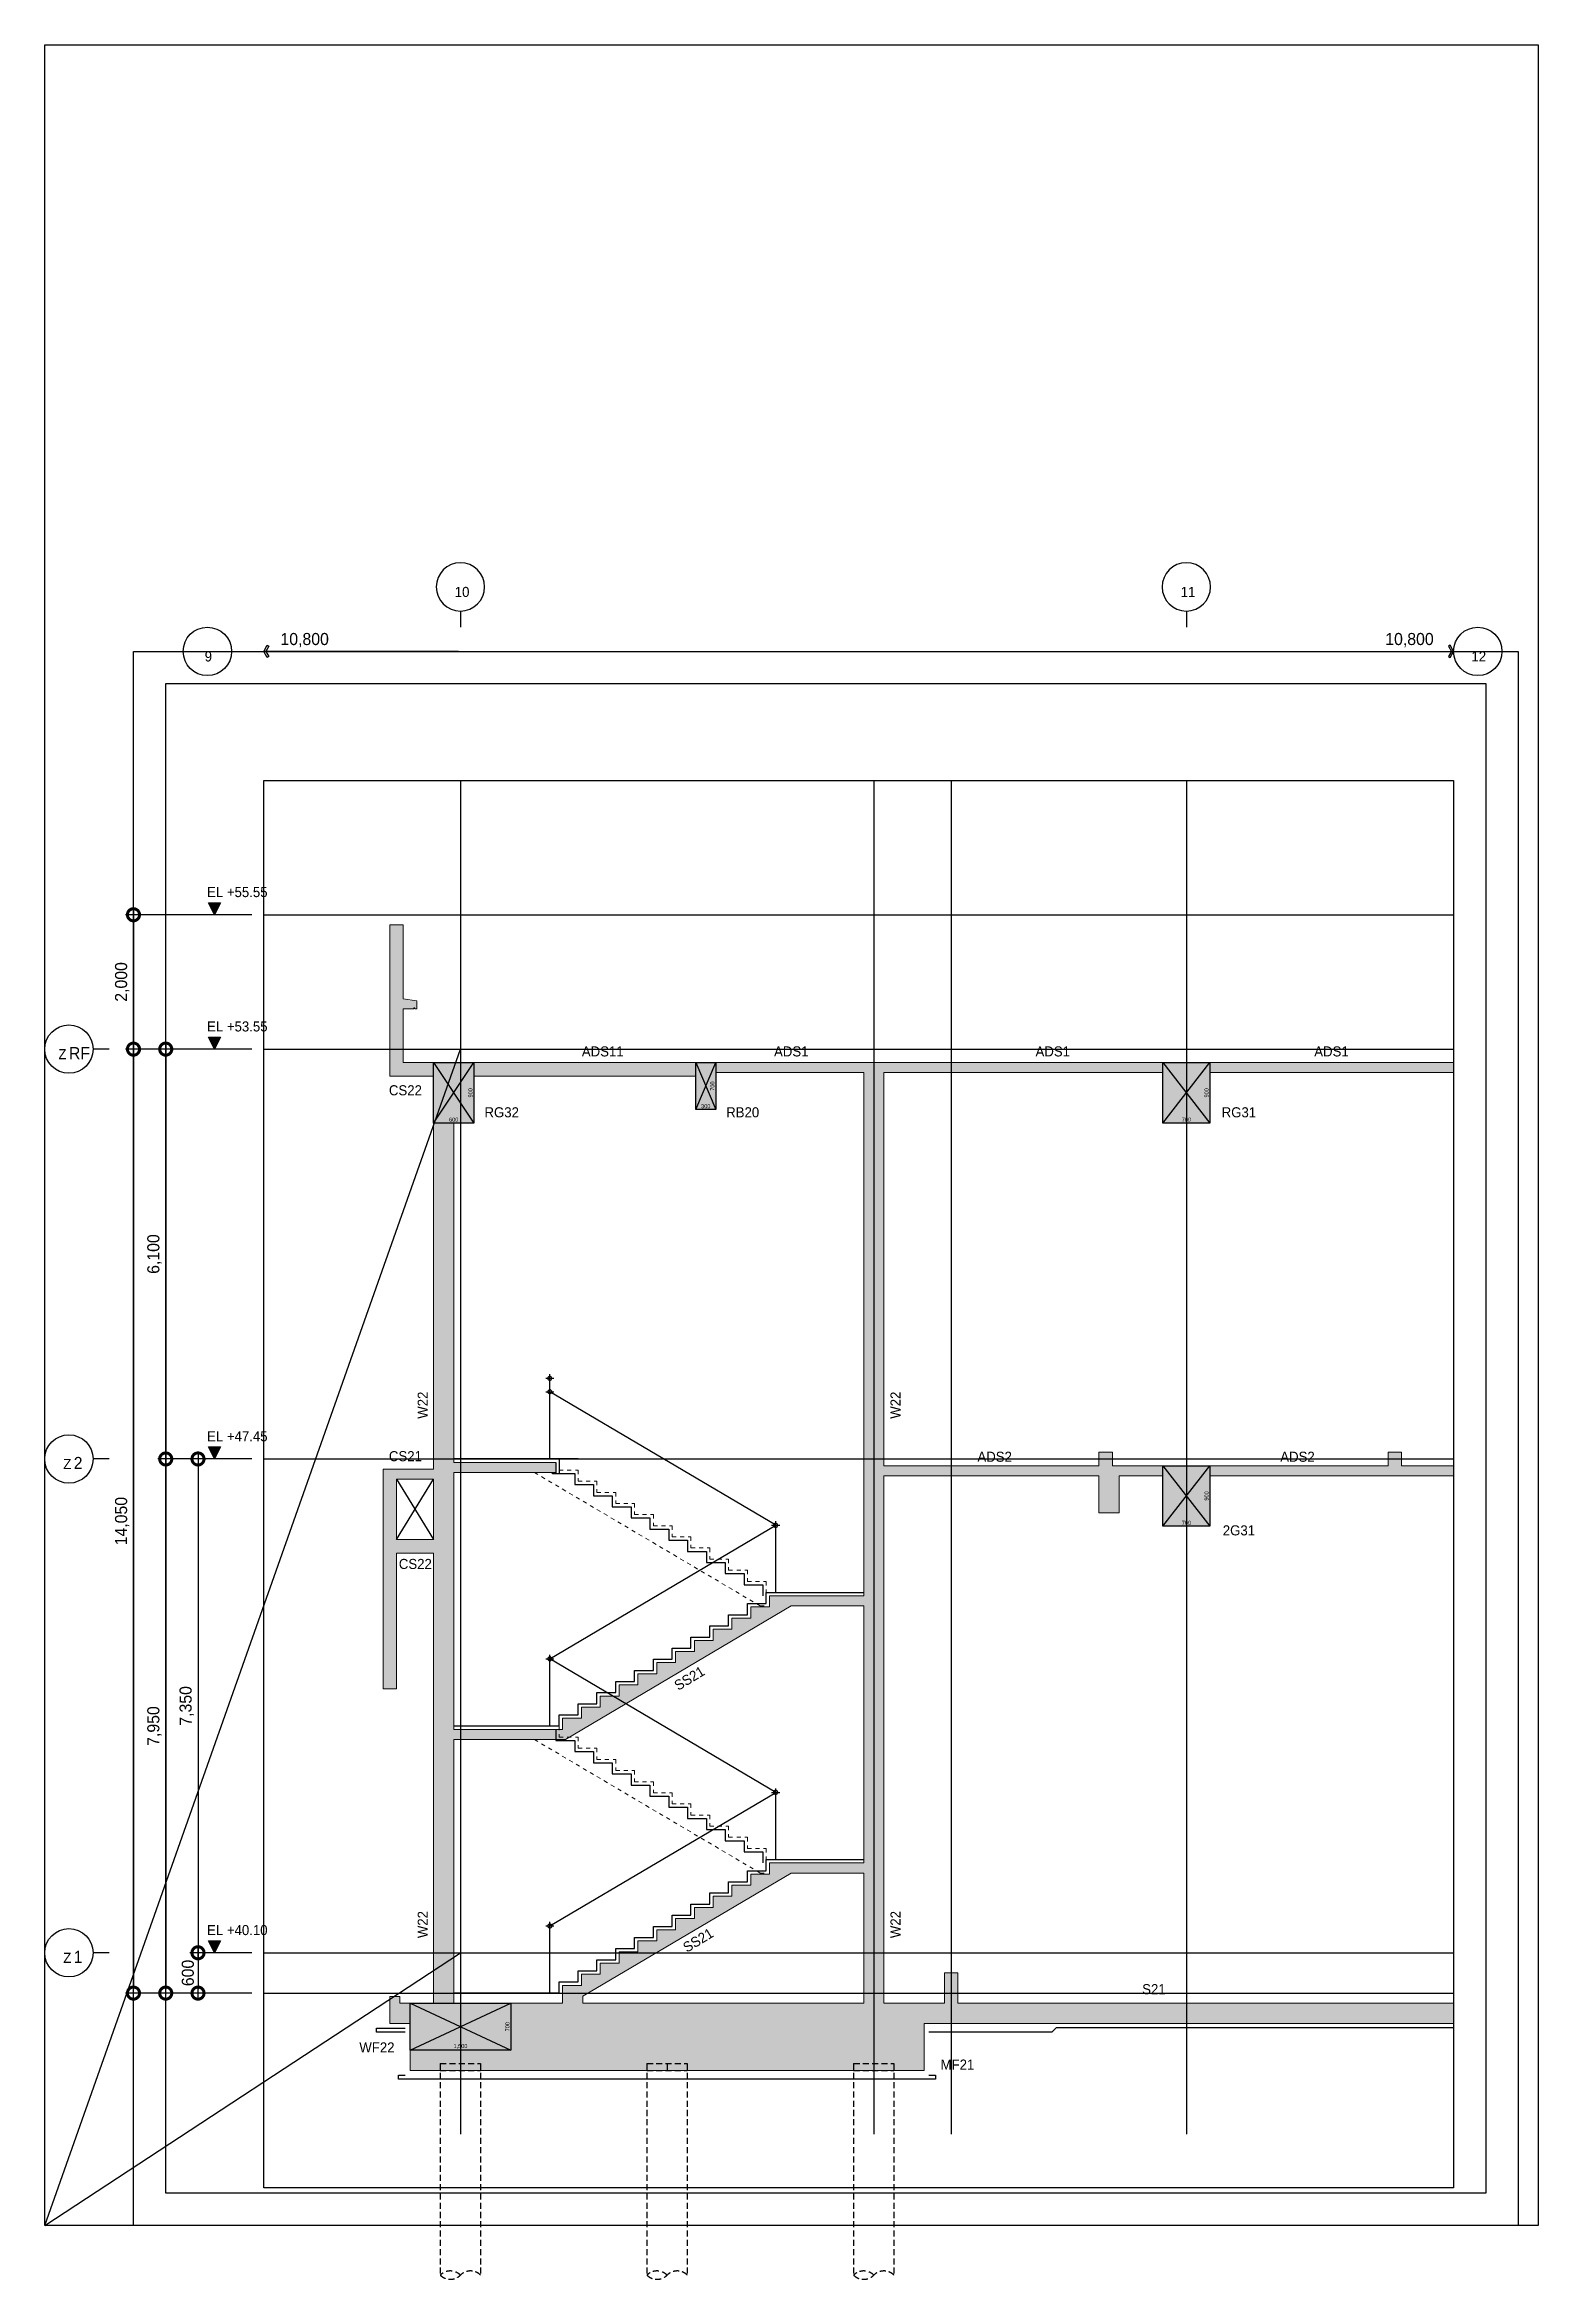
# Model space of a CAD drawing. Header units: millimetres. Extents: x -37526 to 92296, y -2300 to 32060.
# Drawn here: x 33816 to 56036, y -1200 to 32060 of the extents above; entities that cross this region are included whole.
import ezdxf
from ezdxf.enums import TextEntityAlignment as Align

# ---------------------------------------------------------------- set-up
doc = ezdxf.new("R2010")
doc.units = ezdxf.units.MM
doc.header["$LTSCALE"] = 60
doc.linetypes.add('HID', pattern=[2.3, 1.5, -0.8])
doc.linetypes.add('HIDDEN', pattern=[2, 1, -1])
doc.layers.add('A-CON', color=2, linetype='Continuous', lineweight=9)
doc.layers.add('A-ELE-STAIR', color=4, linetype='HIDDEN', lineweight=9)
for name, color, linetype in [('A-CORE-HAND', 5, 'Continuous'), ('A-CORE-난간', 5, 'Continuous'), ('A-DIM', 7, 'Continuous'), ('A-FIN-STAIR', 6, 'Continuous'), ('A-버림CONC', 5, 'Continuous'), ('cen', 1, 'Continuous'), ('INSUL', 8, 'Continuous'), ('OPEN', 1, 'HID'), ('구조SOLID', 253, 'Continuous'), ('기초', 5, 'HIDDEN')]:
    doc.layers.add(name, color=color, linetype=linetype)
for name, color, linetype, plot in [('AS-HIDLINE', 205, 'Continuous', False), ('NOPLOT', 191, 'Continuous', False), ('NOPLOT-DIM', 191, 'Continuous', False), ('NOPLOT-부호', 151, 'Continuous', False)]:
    doc.layers.add(name, color=color, linetype=linetype, plot=plot)
doc.styles.add('Gdim', font='Dotum.ttf')
doc.dimstyles.new('G-Xdim', dxfattribs={"dimscale": 30, "dimtxt": 2, "dimasz": 1, "dimexe": 1.2, "dimexo": 1.2, "dimgap": 0, "dimtad": 1, "dimdec": 1, "dimdsep": 46, "dimlunit": 6, "dimtxsty": 'Gdim', "dimcen": 1, "dimse1": 1, "dimse2": 1, "dimsd1": 1, "dimsd2": 1, "dimclrd": 1, "dimclre": 1, "dimclrt": 256, "dimadec": 0, "dimazin": 0, "dimtfac": 1, "dimtdec": 1, "dimtix": 1, "dimtmove": 2, "dimatfit": 1, "dimfxl": 0, "dimtolj": 1, "dimlwd": -1, "dimlwe": -1, "dimarcsym": 0})
doc.dimstyles.new('Gdim60', dxfattribs={"dimscale": 60, "dimtxt": 3, "dimasz": 1, "dimexe": 2, "dimexo": 3, "dimgap": 1, "dimtad": 1, "dimdec": 0, "dimdsep": 46, "dimlunit": 6, "dimtxsty": 'Gdim', "dimblk": 'G3-DOT', "dimcen": 2.5, "dimdle": 2, "dimclrd": 1, "dimclre": 1, "dimclrt": 256, "dimazin": 2, "dimtfac": 1, "dimtdec": 0, "dimtix": 1, "dimtmove": 2, "dimatfit": 3, "dimldrblk": 'DOTSMALL', "dimfxl": 0, "dimtolj": 1, "dimtzin": 0, "dimarcsym": 0})

msp = doc.modelspace()

# ---------------------------------------------------------------- texts
at = {"layer": 'NOPLOT-DIM', "style": 'Gdim'}
for s, p in [('10', (40025, 23840.2)), ('11', (50825, 23840.2)), ('9', (36250.2, 22880.2)), ('12', (55150.2, 22880.2))]:
    msp.add_text(s, height=150, dxfattribs=at).set_placement(p, align=Align.CENTER)
for s, height, p in [('EL +55.55', 150, (36230.8, 19372.7)), ('EL +53.55', 150, (36230.8, 17372.7)), ('RF', 180, (34175.5, 16960.2)), ('EL +47.45', 150, (36230.8, 11272.7)), ('2', 180, (34247.5, 10860.2)), ('EL +40.10', 150, (36230.8, 3922.7)), ('1', 180, (34247.5, 3510.2))]:
    msp.add_text(s, height=height, dxfattribs=at).set_placement(p)
for p in [(34139.5, 16960.2), (34211.5, 10860.2), (34211.5, 3510.2)]:
    msp.add_text('Z', height=150, dxfattribs=at).set_placement(p, align=Align.RIGHT)
at = {"layer": 'NOPLOT-DIM', "char_height": 180, "attachment_point": 5, "style": 'Gdim'}
for insert in [(37682.7, 23197.5), (54119.1, 23197.5)]:
    msp.add_mtext('\\A1;10,800', dxfattribs=dict(at, insert=insert))
at = {"layer": 'NOPLOT-부호', "style": 'Gdim'}
for s, p in [('ADS11', (42117.2, 17076.2, 0)), ('ADS1', (44922.2, 17076.2, 0)), ('ADS1', (48812.2, 17076.2, 0)), ('ADS1', (52958.7, 17076.2, 0)), ('CS22', (39181.6, 16497.8)), ('RG32', (40614, 16170)), ('RB20', (44199.4, 16170)), ('RG31', (51581.7, 16170)), ('CS21', (39181.6, 11051.8)), ('ADS2', (47947.9, 11043.6)), ('ADS2', (52453.1, 11043.6)), ('2G31', (51581.7, 9947.7)), ('CS22', (39329.3, 9447.7)), ('S21', (50317.2, 3118.5, 0)), ('WF22', (38757.9, 2253)), ('MF21', (47394.7, 1997.3))]:
    msp.add_text(s, height=150, dxfattribs=at).set_placement(p, align=Align.MIDDLE)
for s, rotation, p in [('W22', 90, (39437.7, 11810.5)), ('W22', 90, (46472.2, 11810.5)), ('SS21', 31.22838, (43406.6, 7746.2)), ('W22', 90, (39437.7, 4080.1)), ('SS21', 31.22838, (43536.1, 3847.8)), ('W22', 90, (46472.2, 4080.1))]:
    msp.add_text(s, height=150, rotation=rotation, dxfattribs=at).set_placement(p, align=Align.MIDDLE)

# ---------------------------------------------------------------- blocks, each defined once
blk = doc.blocks.new('CR')
at = {"color": 0}
blk.add_line((4, 0), (0, 0), dxfattribs=at)
blk.add_circle((10, 0), 6, dxfattribs=at)
blk = doc.blocks.new('G3-DOT')
at = {"layer": 'A-DIM', "color": 1, "linetype": 'ByBlock'}
blk.add_line((1.5, 0), (-1.5, 0), dxfattribs=at)
at = {"layer": 'A-DIM', "color": 1, "linetype": 'ByBlock', "const_width": 3}
blk.add_lwpolyline([(0.375, 0, 1), (-0.375, 0, 1)], format="xyb", close=True, dxfattribs=at)
blk = doc.blocks.new('*D54')
at = {"layer": 'NOPLOT-DIM', "color": 1, "lineweight": -2, "transparency": 16777216}
for p, q in [((36896, 11010), (35496, 11010)), ((35616, 10950), (35616, 3120)), ((36896, 3060), (35496, 3060))]:
    blk.add_line(p, q, dxfattribs=at)
at = {"layer": 'NOPLOT-DIM', "color": 1, "lineweight": -2, "transparency": 16777216, "xscale": 60, "yscale": 60, "zscale": 60}
for p, rotation in [((35616, 11010), 90.00000000000026), ((35616, 3060), 270.0000000000002)]:
    blk.add_blockref('G3-DOT', p, dxfattribs=dict(at, rotation=rotation))
at = {"layer": 'NOPLOT-DIM', "transparency": 16777216, "insert": (35448, 7035), "char_height": 180, "attachment_point": 5, "rotation": 90, "style": 'Gdim'}
blk.add_mtext('\\A1;7,950', dxfattribs=at)
blk = doc.blocks.new('_DotSmall')
at = {"color": 0, "linetype": 'ByBlock', "const_width": 0.5}
blk.add_lwpolyline([(-0.0625, 0, 1), (0.0625, 0, 1)], format="xyb", close=True, dxfattribs=at)
blk = doc.blocks.new('*D55')
at = {"layer": 'NOPLOT-DIM', "color": 1, "lineweight": -2, "transparency": 16777216}
for p, q in [((36896, 17110), (35496, 17110)), ((35616, 17050), (35616, 11070)), ((36896, 11010), (35496, 11010))]:
    blk.add_line(p, q, dxfattribs=at)
at = {"layer": 'NOPLOT-DIM', "color": 1, "lineweight": -2, "transparency": 16777216, "xscale": 60, "yscale": 60, "zscale": 60}
for p, rotation in [((35616, 17110), 90.00000000000026), ((35616, 11010), 270.0000000000002)]:
    blk.add_blockref('G3-DOT', p, dxfattribs=dict(at, rotation=rotation))
at = {"layer": 'NOPLOT-DIM', "transparency": 16777216, "insert": (35448, 14060), "char_height": 180, "attachment_point": 5, "rotation": 90, "style": 'Gdim'}
blk.add_mtext('\\A1;6,100', dxfattribs=at)
blk = doc.blocks.new('*D57')
at = {"layer": 'NOPLOT-DIM', "color": 1, "lineweight": -2, "transparency": 16777216}
for p, q in [((36896, 17110), (35016, 17110)), ((35136, 17050), (35136, 3120)), ((36896, 3060), (35016, 3060))]:
    blk.add_line(p, q, dxfattribs=at)
at = {"layer": 'NOPLOT-DIM', "color": 1, "lineweight": -2, "transparency": 16777216, "xscale": 60, "yscale": 60, "zscale": 60}
for p, rotation in [((35136, 17110), 90.00000000000026), ((35136, 3060), 270.0000000000002)]:
    blk.add_blockref('G3-DOT', p, dxfattribs=dict(at, rotation=rotation))
at = {"layer": 'NOPLOT-DIM', "transparency": 16777216, "insert": (34968, 10085), "char_height": 180, "attachment_point": 5, "rotation": 90, "style": 'Gdim'}
blk.add_mtext('\\A1;14,050', dxfattribs=at)
blk = doc.blocks.new('*D56')
at = {"layer": 'NOPLOT-DIM', "color": 1, "lineweight": -2, "transparency": 16777216}
for p, q in [((36896, 19110), (35016, 19110)), ((35136, 19050), (35136, 17170)), ((36896, 17110), (35016, 17110))]:
    blk.add_line(p, q, dxfattribs=at)
at = {"layer": 'NOPLOT-DIM', "color": 1, "lineweight": -2, "transparency": 16777216, "xscale": 60, "yscale": 60, "zscale": 60}
for p, rotation in [((35136, 19110), 90.00000000000026), ((35136, 17110), 270.0000000000002)]:
    blk.add_blockref('G3-DOT', p, dxfattribs=dict(at, rotation=rotation))
at = {"layer": 'NOPLOT-DIM', "transparency": 16777216, "insert": (34968, 18110), "char_height": 180, "attachment_point": 5, "rotation": 90, "style": 'Gdim'}
blk.add_mtext('\\A1;2,000', dxfattribs=at)
blk = doc.blocks.new('*D59')
at = {"layer": 'NOPLOT-DIM', "color": 1, "lineweight": -2, "transparency": 16777216}
for p, q in [((36896, 11010), (35976, 11010)), ((36096, 10950), (36096, 3720)), ((36896, 3660), (35976, 3660))]:
    blk.add_line(p, q, dxfattribs=at)
at = {"layer": 'NOPLOT-DIM', "color": 1, "lineweight": -2, "transparency": 16777216, "xscale": 60, "yscale": 60, "zscale": 60}
for p, rotation in [((36096, 11010), 90.00000000000026), ((36096, 3660), 270.0000000000002)]:
    blk.add_blockref('G3-DOT', p, dxfattribs=dict(at, rotation=rotation))
at = {"layer": 'NOPLOT-DIM', "transparency": 16777216, "insert": (35928, 7335), "char_height": 180, "attachment_point": 5, "rotation": 90, "style": 'Gdim'}
blk.add_mtext('\\A1;7,350', dxfattribs=at)
blk = doc.blocks.new('*D58')
at = {"layer": 'NOPLOT-DIM', "color": 1, "lineweight": -2, "transparency": 16777216}
for p, q in [((36896, 3660), (35976, 3660)), ((36096, 3600), (36096, 3120)), ((36896, 3060), (35976, 3060))]:
    blk.add_line(p, q, dxfattribs=at)
at = {"layer": 'NOPLOT-DIM', "color": 1, "lineweight": -2, "transparency": 16777216, "xscale": 60, "yscale": 60, "zscale": 60}
for p, rotation in [((36096, 3660), 90.00000000000026), ((36096, 3060), 270.0000000000002)]:
    blk.add_blockref('G3-DOT', p, dxfattribs=dict(at, rotation=rotation))
at = {"layer": 'NOPLOT-DIM', "transparency": 16777216, "insert": (35945, 3360), "char_height": 180, "attachment_point": 5, "rotation": 90, "style": 'Gdim'}
blk.add_mtext('\\A1;600', dxfattribs=at)
blk = doc.blocks.new('A$C06362383')
at = {"layer": 'A-CORE-HAND', "color": 3}
for p, q in [((-23, -91), (-23, 29)), ((37, -31), (-83, -31))]:
    blk.add_line(p, q, dxfattribs=at)
blk.add_circle((-23, -31), 30, dxfattribs=at)
blk = doc.blocks.new('A$C5C6F125C')
at = {"layer": 'A-CORE-난간', "color": 7, "ltscale": 0.5}
blk.add_line((-75, 0), (-75, 1000), dxfattribs=at)
at = {"layer": 'A-CORE-HAND', "color": 5, "xscale": -1}
blk.add_blockref('A$C06362383', (-98, 1031), dxfattribs=at)
blk = doc.blocks.new('*D41')
at = {"layer": 'AS-HIDLINE', "linetype": 'Continuous', "transparency": 16777216, "insert": (-520, -850), "char_height": 60, "attachment_point": 5, "style": 'Gdim'}
blk.add_mtext('\\A1;700', dxfattribs=at)
blk = doc.blocks.new('*D42')
at = {"layer": 'AS-HIDLINE', "linetype": 'Continuous', "transparency": 16777216, "insert": (-220, -450), "char_height": 60, "attachment_point": 5, "rotation": 90, "style": 'Gdim'}
blk.add_mtext('\\A1;900', dxfattribs=at)
blk = doc.blocks.new('*D39')
at = {"layer": 'AS-HIDLINE', "linetype": 'Continuous', "transparency": 16777216, "insert": (-300, -850), "char_height": 60, "attachment_point": 5, "style": 'Gdim'}
blk.add_mtext('\\A1;600', dxfattribs=at)
blk = doc.blocks.new('*D40')
at = {"layer": 'AS-HIDLINE', "linetype": 'Continuous', "transparency": 16777216, "insert": (-50, -450), "char_height": 60, "attachment_point": 5, "rotation": 90, "style": 'Gdim'}
blk.add_mtext('\\A1;900', dxfattribs=at)
blk = doc.blocks.new('파일')
at = {"layer": 'NOPLOT', "linetype": 'HID'}
blk.add_line((71, 790, 0), (671, 790, 0), dxfattribs=at)
at = {"layer": 'NOPLOT'}
blk.add_line((371, 890, 0), (371, 790, 0), dxfattribs=at)
at = {"layer": '기초', "linetype": 'HID'}
for p, q in [((71, 890, 0), (671, 890, 0)), ((71, 890, 0), (71, -2258, 0)), ((671, 890, 0), (671, -2258, 0))]:
    blk.add_line(p, q, dxfattribs=at)
for centre, start, end in [((221, -2408, 0), 45, 135), ((221, -2108, 0), 225, 315), ((521, -2408, 0), 45, 135)]:
    blk.add_arc(centre, 212, start, end, dxfattribs=at)
blk = doc.blocks.new('*D37')
at = {"layer": 'AS-HIDLINE', "linetype": 'Continuous', "transparency": 16777216, "insert": (-1120, -644), "char_height": 60, "attachment_point": 5, "style": 'Gdim'}
blk.add_mtext('\\A1;1,500', dxfattribs=at)
blk = doc.blocks.new('*D38')
at = {"layer": 'AS-HIDLINE', "linetype": 'Continuous', "transparency": 16777216, "insert": (-420, -350), "char_height": 60, "attachment_point": 5, "rotation": 90, "style": 'Gdim'}
blk.add_mtext('\\A1;700', dxfattribs=at)
blk = doc.blocks.new('*D52')
at = {"layer": 'AS-HIDLINE', "linetype": 'Continuous', "transparency": 16777216, "insert": (-150, -650), "char_height": 60, "attachment_point": 5, "style": 'Gdim'}
blk.add_mtext('\\A1;300', dxfattribs=at)
blk = doc.blocks.new('*D53')
at = {"layer": 'AS-HIDLINE', "linetype": 'Continuous', "transparency": 16777216, "insert": (-50, -350), "char_height": 60, "attachment_point": 5, "rotation": 90, "style": 'Gdim'}
blk.add_mtext('\\A1;700', dxfattribs=at)
blk = doc.blocks.new('*U17')
at = {"layer": 'AS-HIDLINE', "linetype": 'Continuous'}
for p, q in [((-870.09, -900), (-170.09, 0)), ((-870.09, 0), (-170.09, -900))]:
    blk.add_line(p, q, dxfattribs=at)
blk.add_lwpolyline([(-870.09, -900), (-870.09, 0), (-170.09, 0), (-170.09, -900)], close=True, dxfattribs=at)
dim = blk.add_linear_dim(base=(-189.96, 0), p1=(-170.09, -900), p2=(-170.09, 0), angle=90, dimstyle='G-Xdim', override={"dimtxsty": 'Gdim'}, dxfattribs=at)
dim.commit()
dim.dimension.update_dxf_attribs({"geometry": '*D42', "text_midpoint": (-220.01, -450)})
dim = blk.add_linear_dim(base=(-170.09, -880.06), p1=(-870.09, -900), p2=(-170.09, -900), dimstyle='G-Xdim', override={"dimtxsty": 'Gdim'}, dxfattribs=at)
dim.commit()
dim.dimension.update_dxf_attribs({"geometry": '*D41', "text_midpoint": (-520.09, -850.02)})
blk = doc.blocks.new('*U16')
at = {"layer": 'AS-HIDLINE', "linetype": 'Continuous'}
for p, q in [((-600, -900), (0, 0)), ((-600, 0), (0, -900))]:
    blk.add_line(p, q, dxfattribs=at)
blk.add_lwpolyline([(-600, -900), (-600, 0), (0, 0), (0, -900)], close=True, dxfattribs=at)
dim = blk.add_linear_dim(base=(-19.87, 0), p1=(0, -900), p2=(0, 0), angle=90, dimstyle='G-Xdim', override={"dimtxsty": 'Gdim'}, dxfattribs=at)
dim.commit()
dim.dimension.update_dxf_attribs({"geometry": '*D40', "text_midpoint": (-49.91, -450)})
dim = blk.add_linear_dim(base=(0, -880.06), p1=(-600, -900), p2=(0, -900), dimstyle='G-Xdim', override={"dimtxsty": 'Gdim'}, dxfattribs=at)
dim.commit()
dim.dimension.update_dxf_attribs({"geometry": '*D39', "text_midpoint": (-300, -850.02)})
blk = doc.blocks.new('*U15')
at = {"layer": 'AS-HIDLINE', "linetype": 'Continuous'}
for p, q in [((-1870.09, -700), (-370.09, 0)), ((-1870.09, 0), (-370.09, -700))]:
    blk.add_line(p, q, dxfattribs=at)
blk.add_lwpolyline([(-1870.09, -700), (-1870.09, 0), (-370.09, 0), (-370.09, -700)], close=True, dxfattribs=at)
dim = blk.add_linear_dim(base=(-389.96, 0), p1=(-370.09, -700), p2=(-370.09, 0), angle=90, dimstyle='G-Xdim', override={"dimtxsty": 'Gdim'}, dxfattribs=at)
dim.commit()
dim.dimension.update_dxf_attribs({"geometry": '*D38', "text_midpoint": (-420.01, -350)})
dim = blk.add_linear_dim(base=(-370.09, -680.06), p1=(-1870.09, -700), p2=(-370.09, -700), dimstyle='G-Xdim', override={"dimtxsty": 'Gdim'}, dxfattribs=at)
dim.commit()
dim.dimension.update_dxf_attribs({"geometry": '*D37', "text_midpoint": (-1120.09, -644.24)})
blk = doc.blocks.new('*U51')
at = {"layer": 'AS-HIDLINE', "linetype": 'Continuous'}
for p, q in [((-300, -700), (0, 0)), ((-300, 0), (0, -700))]:
    blk.add_line(p, q, dxfattribs=at)
blk.add_lwpolyline([(-300, -700), (-300, 0), (0, 0), (0, -700)], close=True, dxfattribs=at)
dim = blk.add_linear_dim(base=(-19.87, 0), p1=(0, -700), p2=(0, 0), angle=90, dimstyle='G-Xdim', override={"dimtxsty": 'Gdim'}, dxfattribs=at)
dim.commit()
dim.dimension.update_dxf_attribs({"geometry": '*D53', "text_midpoint": (-49.91, -350)})
dim = blk.add_linear_dim(base=(0, -680.06), p1=(-300, -700), p2=(0, -700), dimstyle='G-Xdim', override={"dimtxsty": 'Gdim'}, dxfattribs=at)
dim.commit()
dim.dimension.update_dxf_attribs({"geometry": '*D52', "text_midpoint": (-150, -650.02)})

# ---------------------------------------------------------------- dimensions: what is measured, and where the dimension line sits
at = {"layer": 'NOPLOT-DIM'}
for p1, p2, distance, picture, middle in [((37075.5, 19110), (37075.5, 17110), -1940, '*D56', (34968, 18110)), ((37075.5, 17110), (37075.5, 3060), -1940, '*D57', (34968, 10085)), ((37075.5, 17110), (37075.5, 11010), -1460, '*D55', (35448, 14060)), ((37075.5, 11010), (37075.5, 3060), -1460, '*D54', (35448, 7035)), ((37075.5, 11010), (37075.5, 3660), -980, '*D59', (35928, 7335)), ((37075.5, 3660), (37075.5, 3060), -980, '*D58', (35945.4, 3360))]:
    dim = msp.add_aligned_dim(p1=p1, p2=p2, distance=distance, dimstyle='Gdim60', dxfattribs=at)
    dim.commit()
    dim.dimension.update_dxf_attribs({"geometry": picture, "text_midpoint": middle})

# ---------------------------------------------------------------- hatches: boundary and pattern name
at = {"layer": 'NOPLOT-DIM'}
for points in [[(36430.7, 19290), (36250.7, 19290), (36340.7, 19110)], [(36430.7, 17290), (36250.7, 17290), (36340.7, 17110)], [(36430.7, 11190), (36250.7, 11190), (36340.7, 11010)], [(36430.7, 3840), (36250.7, 3840), (36340.7, 3660)]]:
    msp.add_hatch(color=256, dxfattribs=at).paths.add_polyline_path(points)
at = {"layer": '구조SOLID', "transparency": 33554687}
h = msp.add_hatch(color=256, dxfattribs=at)
h.dxf.hatch_style = 1
h.paths.add_polyline_path([(40200, 16710), (43500, 16710), (43500, 16210), (43800, 16210), (43800, 16760), (46000, 16760), (46000, 12408.3), (46300, 12408.3), (46300, 16760), (50450, 16760), (50450, 16010), (51150, 16010), (51150, 16760), (54775.5, 16760), (54775.5, 16910), (39150, 16910), (39150, 17710), (39305, 17710), (39305, 17725), (39350, 17725), (39350, 17830), (39150, 17860), (39150, 18960), (38950, 18960), (38950, 16710), (39600, 16710), (39600, 15910), (39600, 12408.3), (39900, 12408.3), (39900, 16010), (40200, 16010)])
h.paths.add_polyline_path([(46300, 10760), (50450, 10760), (50450, 10010), (51150, 10010), (51150, 10760), (54775.5, 10760), (54775.5, 10910), (54000, 10910), (54000, 11110), (53800, 11110), (53800, 10910), (49700, 10910), (49700, 11110), (49500, 11110), (49500, 10910), (46300, 10910), (46300, 12408.3), (46000, 12408.3), (46000, 8972.5), (44600, 8972.5), (44600, 8806.9), (44320, 8806.9), (44320, 8641.3), (44040, 8641.3), (44040, 8475.6), (43760, 8475.6), (43760, 8310), (43480, 8310), (43480, 8144.4), (43200, 8144.4), (43200, 7978.8), (42920, 7978.8), (42920, 7813.1), (42640, 7813.1), (42640, 7647.5), (42360, 7647.5), (42360, 7481.9), (42080, 7481.9), (42080, 7316.3), (41800, 7316.3), (41800, 7150.6), (41520, 7150.6), (41520, 6985), (39900, 6985), (39900, 10810), (40200, 10810), (40200, 10960), (39600, 10960), (39600, 10860), (38850, 10860), (38850, 7590), (39050, 7590), (39050, 10710), (39600, 10710), (39600, 5491.2), (39900, 5491.2), (39900, 6835), (41561, 6835), (44921, 8822.5), (46000, 8822.5), (46000, 5491.2), (46300, 5491.2)])
h.paths.add_polyline_path([(39900, 12408.3), (39600, 12408.3), (39600, 10960), (39900, 10960)], flags=17)
h.paths.add_polyline_path([(41420, 10960), (40200, 10960), (40200, 10810), (41420, 10810)], flags=17)
h.paths.add_polyline_path([(46900, 2610), (54775.5, 2610), (54775.5, 2910), (47400, 2910), (47400, 3360), (47200, 3360), (47200, 2910), (46300, 2910), (46300, 5491.2), (46000, 5491.2), (46000, 4997.5), (44600, 4997.5), (44600, 4831.9), (44320, 4831.9), (44320, 4666.3), (44040, 4666.3), (44040, 4500.6), (43760, 4500.6), (43760, 4335), (43480, 4335), (43480, 4169.4), (43200, 4169.4), (43200, 4003.8), (42920, 4003.8), (42920, 3838.1), (42640, 3838.1), (42640, 3672.5), (42360, 3672.5), (42360, 3506.9), (42080, 3506.9), (42080, 3341.3), (41800, 3341.3), (41800, 3175.6), (41520, 3175.6), (41520, 2910), (40750, 2910), (40750, 2210), (39250, 2210), (39250, 1910), (46900, 1910)])
h.paths.add_polyline_path([(41820, 2910), (41820, 3013.2), (44921, 4847.5), (46000, 4847.5), (46000, 2910)], flags=16)
h.paths.add_polyline_path([(40750, 2910), (39250, 2910), (39250, 2210), (40750, 2210)])
h.paths.add_polyline_path([(39250, 2910), (39100, 2910), (39100, 3010), (38950, 3010), (38950, 2610), (39250, 2610)])
h.paths.add_polyline_path([(39900, 5491.2), (39600, 5491.2), (39600, 2910), (39900, 2910)], flags=17)
at = {"layer": '구조SOLID'}
h = msp.add_hatch(color=256, dxfattribs=at)
h.dxf.hatch_style = 1
h.paths.add_polyline_path([(49800, 10760), (49500, 10760), (49500, 10210), (49800, 10210)])
h = msp.add_hatch(color=256, dxfattribs=at)
h.dxf.hatch_style = 1
h.paths.add_polyline_path([(39050, 9810), (39600, 9810), (39600, 9610), (39050, 9610)])

# ---------------------------------------------------------------- linework, layer by layer
at = {"layer": 'A-CON'}
for p, q in [((39150, 18960), (38950, 18960)), ((38950, 18960), (38950, 16710)), ((39150, 17860), (39150, 18960)), ((39350, 17830), (39150, 17860)), ((39150, 16910), (39150, 17710)), ((39150, 17710), (39305, 17710)), ((39305, 17710), (39305, 17725)), ((39305, 17725), (39320, 17725)), ((39320, 17725), (39320, 17710)), ((39320, 17710), (39350, 17710)), ((39350, 17710), (39350, 17830)), ((39600, 16710), (38950, 16710)), ((54775.5, 16910), (39150, 16910)), ((39600, 16710), (39600, 15910)), ((40200, 16010), (40200, 16710)), ((40200, 16710), (43500, 16710)), ((43800, 16760), (46000, 16760)), ((46000, 16760), (46000, 8972.5)), ((46300, 16760), (46300, 10910)), ((46300, 16760), (50450, 16760)), ((50450, 16760), (50450, 16010)), ((51150, 16010), (51150, 16760)), ((51150, 16760), (54775.5, 16760)), ((39900, 16010), (39900, 10960)), ((39900, 16010), (40200, 16010)), ((50450, 16010), (51150, 16010)), ((39600, 15910), (39600, 10860)), ((49500, 10910), (49500, 11110)), ((49500, 11110), (49700, 11110)), ((49700, 11110), (49700, 10910, 0)), ((53800, 10910), (53800, 11110)), ((53800, 11110), (54000, 11110)), ((54000, 11110), (54000, 10910, 0)), ((38850, 10860, 0), (39600, 10860, 0)), ((38850, 10860, 0), (38850, 7590, 0)), ((39050, 10710, 0), (39600, 10710, 0)), ((39050, 10710, 0), (39050, 9810, 0)), ((39600, 10710), (39600, 9810)), ((41420, 10960, 0), (39900, 10960, 0)), ((41420, 10810, 0), (39900, 10810)), ((39900, 10810), (39900, 6985)), ((41420, 10810, 0), (41420, 10960, 0)), ((46300, 10910, 0), (49500, 10910, 0)), ((46300, 10760, 0), (46300, 2910)), ((46300, 10760, 0), (49500, 10760)), ((49500, 10760), (49500, 10210)), ((49700, 10910, 0), (53800, 10910, 0)), ((49800, 10760), (49800, 10210)), ((49800, 10760), (50450, 10760)), ((50450, 10760), (50450, 10010, 0)), ((51150, 10010, 0), (51150, 10760, 0)), ((51150, 10760, 0), (54775.5, 10760, 0)), ((54000, 10910, 0), (54775.5, 10910, 0)), ((49500, 10210), (49800, 10210)), ((50450, 10010, 0), (51150, 10010, 0)), ((39050, 9810), (39600, 9810)), ((39050, 9610), (39600, 9610)), ((39050, 9610, 0), (39050, 7590, 0)), ((39600, 9610), (39600, 2910)), ((41561, 6835), (44921, 8822.5)), ((44600, 8972.5), (46000, 8972.5)), ((44921, 8822.5), (46000, 8822.5)), ((46000, 8822.5), (46000, 4997.5)), ((38850, 7590, 0), (39050, 7590, 0)), ((41520, 6985), (39900, 6985)), ((41561, 6835), (39900, 6835)), ((39900, 6835), (39900, 2910)), ((44600, 4997.5), (46000, 4997.5)), ((41820, 3013.2), (44921, 4847.5)), ((44921, 4847.5), (46000, 4847.5)), ((46000, 4847.5), (46000, 2910)), ((47200, 2910), (47200, 3360)), ((47200, 3360), (47400, 3360)), ((47400, 3360), (47400, 2910, 0)), ((38950, 3010, 0), (38950, 2610)), ((39100, 3010, 0), (38950, 3010, 0)), ((39100, 3010, 0), (39100, 2910, 0)), ((41820, 3013.2), (41820, 2910)), ((39100, 2910, 0), (39600, 2910, 0)), ((39900, 2910, 0), (41520, 2910, 0)), ((41820, 2910, 0), (46000, 2910, 0)), ((46300, 2910, 0), (47200, 2910, 0)), ((47400, 2910, 0), (54775.5, 2910, 0)), ((38950, 2610), (39250, 2610)), ((39250, 2610), (39250, 1910)), ((46900, 2610), (54775.5, 2610)), ((46900, 1910), (46900, 2610)), ((39250, 1910), (46900, 1910))]:
    msp.add_line(p, q, dxfattribs=at)
at = {"layer": 'A-CON', "elevation": 0}
for points in [[(43500, 16710), (43500, 16210), (43800, 16210), (43800, 16760)], [(41520, 6985), (41520, 7150.6), (41800, 7150.6), (41800, 7316.3), (42080, 7316.3), (42080, 7481.9), (42360, 7481.9), (42360, 7647.5), (42640, 7647.5), (42640, 7813.1), (42920, 7813.1), (42920, 7978.8), (43200, 7978.8), (43200, 8144.4), (43480, 8144.4), (43480, 8310), (43760, 8310), (43760, 8475.6), (44040, 8475.6), (44040, 8641.3), (44320, 8641.3), (44320, 8806.9), (44600, 8806.9), (44600, 8972.5)], [(41520, 2910), (41520, 3175.6), (41800, 3175.6), (41800, 3341.3), (42080, 3341.3), (42080, 3506.9), (42360, 3506.9), (42360, 3672.5), (42640, 3672.5), (42640, 3838.1), (42920, 3838.1), (42920, 4003.8), (43200, 4003.8), (43200, 4169.4), (43480, 4169.4), (43480, 4335), (43760, 4335), (43760, 4500.6), (44040, 4500.6), (44040, 4666.3), (44320, 4666.3), (44320, 4831.9), (44600, 4831.9), (44600, 4997.5)]]:
    msp.add_lwpolyline(points, dxfattribs=at)
at = {"layer": 'A-CON', "color": 6, "linetype": 'HID', "elevation": 0}
msp.add_lwpolyline([(40750, 2210), (39250, 2210), (39250, 2910), (40750, 2910)], close=True, dxfattribs=at)
at = {"layer": 'A-CORE-HAND'}
for p, q in [((44690, 10022.5, 0), (41330, 12010, 0)), ((44690, 6047.5), (41330, 8035))]:
    msp.add_line(p, q, dxfattribs=at)
at = {"layer": 'A-CORE-HAND', "color": 7}
for p, q in [((41330, 8035), (44690, 10022.5)), ((41330, 4060), (44690, 6047.5))]:
    msp.add_line(p, q, dxfattribs=at)
at = {"layer": 'A-CORE-난간', "color": 7, "ltscale": 0.5}
msp.add_line((41330, 11010, 0), (41330, 12210, 0), dxfattribs=at)
at = {"layer": 'A-ELE-STAIR'}
for p, q in [((44459, 8822.5), (41099, 10810)), ((44459, 8822.5), (44550, 8822.5)), ((44459, 4847.5), (41099, 6835)), ((44459, 4847.5), (44550, 4847.5))]:
    msp.add_line(p, q, dxfattribs=at)
at = {"layer": 'A-ELE-STAIR', "elevation": 0}
for points in [[(41470, 11010), (41470, 10844.4), (41750, 10844.4), (41750, 10678.8), (42030, 10678.8), (42030, 10513.1), (42310, 10513.1), (42310, 10347.5), (42590, 10347.5), (42590, 10181.9), (42870, 10181.9), (42870, 10016.3), (43150, 10016.3), (43150, 9850.6), (43430, 9850.6), (43430, 9685), (43710, 9685), (43710, 9519.4), (43990, 9519.4), (43990, 9353.8), (44270, 9353.8), (44270, 9188.1), (44550, 9188.1), (44550, 9022.5)], [(41470, 7035), (41470, 6869.4), (41750, 6869.4), (41750, 6703.8), (42030, 6703.8), (42030, 6538.1), (42310, 6538.1), (42310, 6372.5), (42590, 6372.5), (42590, 6206.9), (42870, 6206.9), (42870, 6041.3), (43150, 6041.3), (43150, 5875.6), (43430, 5875.6), (43430, 5710), (43710, 5710), (43710, 5544.4), (43990, 5544.4), (43990, 5378.8), (44270, 5378.8), (44270, 5213.1), (44550, 5213.1), (44550, 5047.5)]]:
    msp.add_lwpolyline(points, dxfattribs=at)
at = {"layer": 'A-FIN-STAIR'}
for p, q in [((41750, 11010, 0), (39900, 11010, 0)), ((41470, 11010), (41470, 10790)), ((41370, 10790, 0), (41370, 10810, 0)), ((41470, 10790), (41370, 10790, 0)), ((44550, 9022.5), (46000, 9022.5)), ((41470, 7035), (39900, 7035)), ((44550, 5047.5), (46000, 5047.5)), ((41470, 3060), (39900, 3060))]:
    msp.add_line(p, q, dxfattribs=at)
at = {"layer": 'A-FIN-STAIR', "elevation": 0}
for points in [[(41470, 7035), (41470, 7200.6), (41750, 7200.6), (41750, 7366.3), (42030, 7366.3), (42030, 7531.9), (42310, 7531.9), (42310, 7697.5), (42590, 7697.5), (42590, 7863.1), (42870, 7863.1), (42870, 8028.8), (43150, 8028.8), (43150, 8194.4), (43430, 8194.4), (43430, 8360), (43710, 8360), (43710, 8525.6), (43990, 8525.6), (43990, 8691.3), (44270, 8691.3), (44270, 8856.9), (44550, 8856.9), (44550, 9022.5)], [(41470, 3060), (41470, 3225.6), (41750, 3225.6), (41750, 3391.3), (42030, 3391.3), (42030, 3556.9), (42310, 3556.9), (42310, 3722.5), (42590, 3722.5), (42590, 3888.1), (42870, 3888.1), (42870, 4053.8), (43150, 4053.8), (43150, 4219.4), (43430, 4219.4), (43430, 4385), (43710, 4385), (43710, 4550.6), (43990, 4550.6), (43990, 4716.3), (44270, 4716.3), (44270, 4881.9), (44550, 4881.9), (44550, 5047.5)]]:
    msp.add_lwpolyline(points, dxfattribs=at)
at = {"layer": 'A-버림CONC', "color": 5}
for p, q in [((48800, 2480, 0), (46970, 2480, 0)), ((48870, 2550), (48800, 2480)), ((48870, 2550), (54775.5, 2550))]:
    msp.add_line(p, q, dxfattribs=at)
at = {"layer": 'A-버림CONC'}
msp.add_lwpolyline([(39180, 2480), (38750, 2480), (38750, 2540), (39180, 2540)], dxfattribs=at)
at = {"layer": 'A-버림CONC', "color": 5, "elevation": 0}
msp.add_lwpolyline([(46970, 1840), (47070, 1840), (47070, 1780), (39080, 1780), (39080, 1840), (39180, 1840)], dxfattribs=at)
at = {"layer": 'cen'}
for p, q in [((40000, 21110), (40000, 960)), ((46150, 21110), (46150, 960)), ((47300, 21110), (47300, 960)), ((50800, 21110), (50800, 960)), ((37075.5, 19110), (54775.5, 19110)), ((37075.5, 17110), (54775.5, 17110)), ((37075.5, 11010), (54775.5, 11010)), ((37075.5, 3660), (54775.5, 3660)), ((37075.5, 3060), (54775.5, 3060))]:
    msp.add_line(p, q, dxfattribs=at)
at = {"layer": 'NOPLOT'}
for q in [(40000, 17110), (40000, 3660)]:
    msp.add_line((33815.5, -400), q, dxfattribs=at)
at = {"layer": 'NOPLOT', "elevation": 0}
for points in [[(33815.5, 32060), (56035.5, 32060), (56035.5, -400), (33815.5, -400)], [(35135.5, 23030), (55735.5, 23030), (55735.5, -400), (35135.5, -400)], [(35615.5, 22550), (55255.5, 22550), (55255.5, 80), (35615.5, 80)]]:
    msp.add_lwpolyline(points, close=True, dxfattribs=at)
at = {"layer": 'NOPLOT', "color": 4, "elevation": 0}
msp.add_lwpolyline([(37075.5, 21110), (54775.5, 21110), (54775.5, 160), (37075.5, 160)], close=True, dxfattribs=at)
at = {"layer": 'NOPLOT', "linetype": 'Continuous', "elevation": 0}
for points in [[(41420, 10960), (41420, 10794.4), (41700, 10794.4), (41700, 10628.8), (41980, 10628.8), (41980, 10463.1), (42260, 10463.1), (42260, 10297.5), (42540, 10297.5), (42540, 10131.9), (42820, 10131.9), (42820, 9966.3), (43100, 9966.3), (43100, 9800.6), (43380, 9800.6), (43380, 9635), (43660, 9635), (43660, 9469.4), (43940, 9469.4), (43940, 9303.8), (44220, 9303.8), (44220, 9138.1), (44500, 9138.1), (44500, 8972.5)], [(41420, 6985), (41420, 6819.4), (41700, 6819.4), (41700, 6653.8), (41980, 6653.8), (41980, 6488.1), (42260, 6488.1), (42260, 6322.5), (42540, 6322.5), (42540, 6156.9), (42820, 6156.9), (42820, 5991.3), (43100, 5991.3), (43100, 5825.6), (43380, 5825.6), (43380, 5660), (43660, 5660), (43660, 5494.4), (43940, 5494.4), (43940, 5328.8), (44220, 5328.8), (44220, 5163.1), (44500, 5163.1), (44500, 4997.5)]]:
    msp.add_lwpolyline(points, dxfattribs=at)
at = {"layer": 'NOPLOT-DIM'}
for p, q in [((39970, 23030), (37075.5, 23030)), ((50830, 23030), (54775.5, 23030))]:
    msp.add_line(p, q, dxfattribs=at)
at = {"layer": 'NOPLOT-DIM', "elevation": 0}
for points in [[(37149.4, 23107.4), (37105.1, 23030), (37149.4, 22952.6), (37127.1, 22939.8), (37075.5, 23030), (37127.1, 23120.2)], [(54701.6, 23107.4), (54745.9, 23030), (54701.6, 22952.6), (54724, 22939.8), (54775.5, 23030), (54724, 23120.2)]]:
    msp.add_lwpolyline(points, close=True, dxfattribs=at)
for points in [[(36340.7, 19110), (36250.7, 19290), (36430.7, 19290), (36340.7, 19110)], [(36340.7, 17110), (36250.7, 17290), (36430.7, 17290), (36340.7, 17110)], [(36340.7, 11010), (36250.7, 11190), (36430.7, 11190), (36340.7, 11010)], [(36340.7, 3660), (36250.7, 3840), (36430.7, 3840), (36340.7, 3660)]]:
    msp.add_lwpolyline(points, dxfattribs=at)
for points in [[(34775.5, 17110), (34535.5, 17110, -1), (33815.5, 17110, -1), (34535.5, 17110, 0)], [(34775.5, 11010), (34535.5, 11010, -1), (33815.5, 11010, -1), (34535.5, 11010, 0)], [(34775.5, 3660), (34535.5, 3660, -1), (33815.5, 3660, -1), (34535.5, 3660, 0)]]:
    msp.add_lwpolyline(points, format="xyb", dxfattribs=at)
at = {"layer": 'NOPLOT-DIM'}
for centre in [(36235.5, 23030), (55135.5, 23030)]:
    msp.add_circle(centre, 360, dxfattribs=at)
at = {"layer": 'OPEN', "linetype": 'Continuous'}
for p, q in [((39050, 9810), (39600, 10710, 0)), ((39050, 10710, 0), (39600, 9810))]:
    msp.add_line(p, q, dxfattribs=at)

# ---------------------------------------------------------------- block references
at = {"layer": 'A-CORE-HAND', "color": 5, "xscale": -1}
msp.add_blockref('A$C06362383', (41306.7, 12241.5, 0), dxfattribs=at)
at = {"layer": 'A-CORE-HAND', "color": 7}
for p in [(41405, 11010), (44765, 9022.5), (41405, 7035), (44765, 5047.5), (41405, 3060)]:
    msp.add_blockref('A$C5C6F125C', p, dxfattribs=at)
at = {"layer": 'AS-HIDLINE', "linetype": 'Continuous'}
for name, p in [('*U16', (40200, 16910)), ('*U51', (43800, 16910)), ('*U17', (51320.1, 10910, 0)), ('*U15', (41120.1, 2910))]:
    msp.add_blockref(name, p, dxfattribs=at)
at = {"layer": 'INSUL'}
msp.add_blockref('*U17', (51320.1, 16910), dxfattribs=at)
at = {"layer": 'NOPLOT-DIM', "xscale": -60, "yscale": 60, "zscale": 60, "rotation": 270}
for p in [(40000, 23390), (50800, 23390)]:
    msp.add_blockref('CR', p, dxfattribs=at)
at = {"layer": '기초'}
for p in [(39629.1, 1120.3, 0), (42704.1, 1120.3, 0), (45779.1, 1120.3, 0)]:
    msp.add_blockref('파일', p, dxfattribs=at)

msp.set_redraw_order([(e.dxf.handle, doc.entitydb.next_handle()) for e in msp.query("TEXT MTEXT ATTDEF DIMENSION ARC_DIMENSION")])  # texts and dimensions are drawn at this point

doc.saveas('drawing.dxf')
